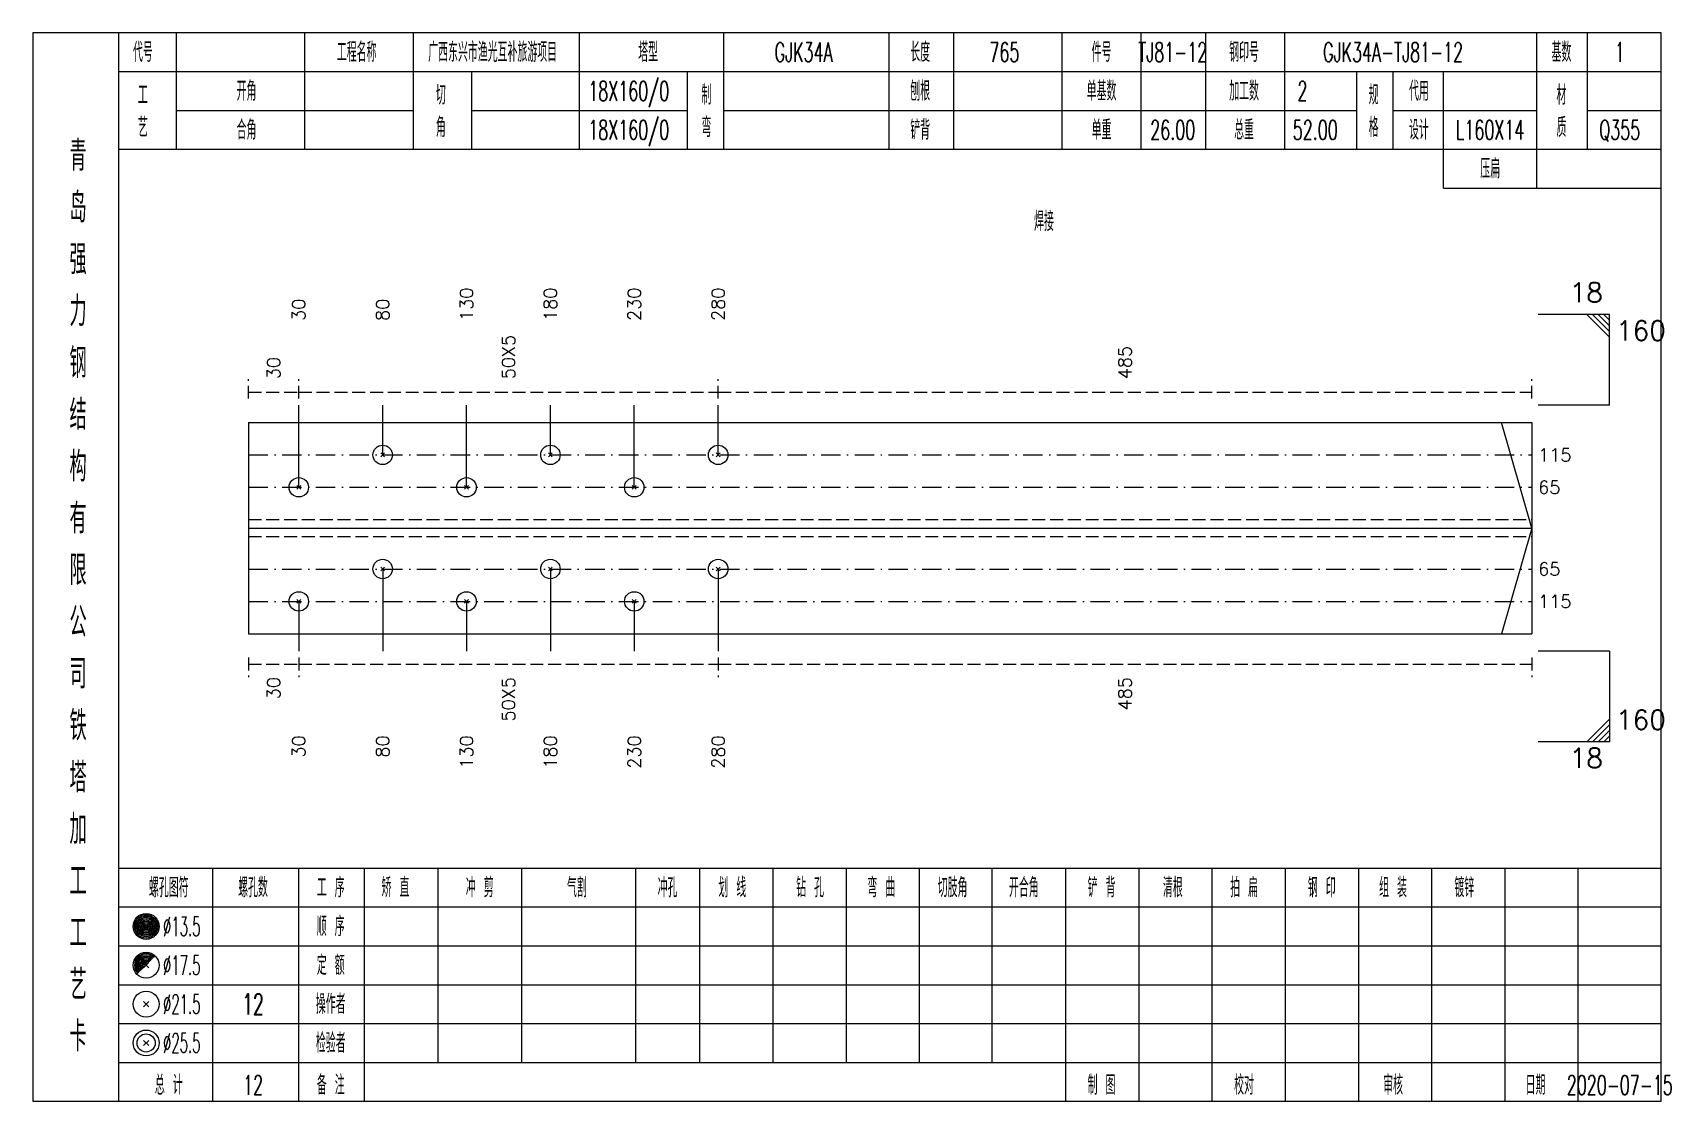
# Model space of a CAD drawing. Extents: x 0 to 2606, y -377 to 6479.
# Drawn here: x 2352.6 to 2605.5, y 175 to 340 of the extents above; entities that cross this region are included whole.
import ezdxf
from ezdxf.enums import TextEntityAlignment as Align

# ---------------------------------------------------------------- set-up
doc = ezdxf.new("R2010")
doc.units = 0
doc.header["$MEASUREMENT"] = 0
doc.linetypes.add('一点画线', pattern=[5.2, 3, -1, 0.2, -1])
doc.linetypes.add('虚线', pattern=[2.75, 2, -0.75])
doc.layers.get('0').update_dxf_attribs({"linetype": 'CONTINUOUS', "lineweight": 25})
doc.layers.add('1', color=7, linetype='CONTINUOUS', lineweight=25)
doc.layers.add('4', color=7, linetype='CONTINUOUS', lineweight=25)
doc.styles.get("Standard").update_dxf_attribs({"font": 'simplex.shx', "width": 0.7, "height": 3, "bigfont": 'gbhzfs.shx'})

msp = doc.modelspace()

# ---------------------------------------------------------------- texts
at = {"color": 7, "linetype": 'Continuous', "lineweight": 13}
msp.add_text('18', height=3, dxfattribs=at).set_placement((2595, 297.5), align=Align.BOTTOM_RIGHT)
for s, p in [('30', (2393.67, 295.5)), ('80', (2406.62, 295.5)), ('130', (2419.56, 295.5)), ('180', (2432.51, 295.5)), ('230', (2445.46, 295.5)), ('280', (2458.41, 295.5))]:
    msp.add_text(s, height=2, rotation=90, dxfattribs=at).set_placement(p, align=Align.MIDDLE_LEFT)
msp.add_text('160', height=3, dxfattribs=at).set_placement((2597, 295.5), align=Align.TOP_LEFT)
at = {"color": 8, "linetype": 'Continuous', "lineweight": 9}
for s, p in [('50X5', (2426.04, 286.5)), ('485', (2521.2, 286.5)), ('30', (2389.78, 286.5))]:
    msp.add_text(s, height=2, rotation=90, dxfattribs=at).set_placement(p, align=Align.MIDDLE_LEFT)
at = {"color": 7, "linetype": 'Continuous', "lineweight": 13}
for s, p in [('115', (2585, 274.81)), ('65', (2585, 269.81)), ('65', (2585, 257.19)), ('115', (2585, 252.19))]:
    msp.add_text(s, height=2, dxfattribs=at).set_placement(p, align=Align.MIDDLE_LEFT)
at = {"color": 8, "linetype": 'Continuous', "lineweight": 9}
for s, p in [('30', (2389.78, 240.5)), ('50X5', (2426.04, 240.5)), ('485', (2521.2, 240.5))]:
    msp.add_text(s, height=2, rotation=90, dxfattribs=at).set_placement(p, align=Align.MIDDLE_RIGHT)
at = {"color": 7, "linetype": 'Continuous', "lineweight": 13}
msp.add_text('160', height=3, dxfattribs=at).set_placement((2597, 231.5), align=Align.BOTTOM_LEFT)
msp.add_text('18', height=3, dxfattribs=at).set_placement((2595, 229.5), align=Align.TOP_RIGHT)
at = {"layer": '1', "color": 7, "linetype": 'Continuous', "lineweight": 13}
for s, p in [('30', (2393.67, 231.5)), ('80', (2406.62, 231.5)), ('130', (2419.56, 231.5)), ('180', (2432.51, 231.5)), ('230', (2445.46, 231.5)), ('280', (2458.41, 231.5))]:
    msp.add_text(s, height=2, rotation=90, dxfattribs=at).set_placement(p, align=Align.MIDDLE_RIGHT)
at = {"layer": '4', "color": 1, "linetype": 'Continuous', "lineweight": 13}
for s, height, width, p in [('代号', 3, 0.6, (2369.6, 337)), ('工程名称', 3, 0.6, (2402.6, 337)), ('广西东兴市渔光互补旅游项目', 3, 0.6, (2423.6, 337)), ('塔型', 3, 0.6, (2447.6, 337)), ('GJK34A', 3, 0.6, (2471.6, 337)), ('长度', 3, 0.6, (2489.6, 337)), ('765', 3, 0.6, (2502.6, 337)), ('件号', 3, 0.6, (2517.6, 337)), ('TJ81-12', 3, 0.6, (2528.6, 337)), ('钢印号', 3, 0.6, (2539.6, 337)), ('GJK34A-TJ81-12', 3, 0.6, (2562.6, 337)), ('基数', 3, 0.6, (2588.6, 337)), ('1', 3, 0.6, (2597.6, 337)), ('工', 3, 0.6, (2369.6, 330.4)), ('开角', 3, 0.6, (2385.6, 331)), ('切', 3, 0.6, (2415.6, 330.4)), ('18X160/0', 3, 0.6, (2444.6, 331)), ('制', 3, 0.6, (2456.6, 330.4)), ('刨根', 3, 0.6, (2489.6, 331)), ('单基数', 3, 0.6, (2517.6, 331)), ('加工数', 3, 0.6, (2539.6, 331)), ('2', 3, 0.6, (2548.6, 331)), ('规', 3, 0.6, (2559.6, 330.4)), ('代用', 3, 0.6, (2566.6, 331)), ('材', 3, 0.6, (2588.6, 330.4)), ('艺', 3, 0.6, (2369.6, 325.4)), ('合角', 3, 0.6, (2385.6, 325)), ('角', 3, 0.6, (2415.6, 325.4)), ('18X160/0', 3, 0.6, (2444.6, 325)), ('弯', 3, 0.6, (2456.6, 325.4)), ('铲背', 3, 0.6, (2489.6, 325)), ('单重', 3, 0.6, (2517.6, 325)), ('26.00', 3, 0.6, (2528.6, 325)), ('总重', 3, 0.6, (2539.6, 325)), ('52.00', 3, 0.6, (2550.6, 325)), ('格', 3, 0.6, (2559.6, 325.4)), ('设计', 3, 0.6, (2566.6, 325)), ('L160X14', 3, 0.6, (2577.6, 325)), ('质', 3, 0.6, (2588.6, 325.4)), ('Q355', 3, 0.6, (2597.6, 325)), ('青', 4.6, 0.8, (2359.6, 321)), ('压扁', 3, 0.6, (2577.6, 319)), ('岛', 4.6, 0.8, (2359.6, 313)), ('强', 4.6, 0.8, (2359.6, 305)), ('力', 4.6, 0.8, (2359.6, 297)), ('钢', 4.6, 0.8, (2359.6, 289)), ('结', 4.6, 0.8, (2359.6, 281)), ('构', 4.6, 0.8, (2359.6, 273)), ('有', 4.6, 0.8, (2359.6, 265)), ('限', 4.6, 0.8, (2359.6, 257)), ('公', 4.6, 0.8, (2359.6, 249)), ('司', 4.6, 0.8, (2359.6, 241)), ('铁', 4.6, 0.8, (2359.6, 233)), ('塔', 4.6, 0.8, (2359.6, 225)), ('加', 4.6, 0.8, (2359.6, 217)), ('工', 4.6, 0.8, (2359.6, 209)), ('螺孔图符', 3, 0.6, (2373.6, 208)), ('螺孔数', 3, 0.6, (2386.6, 208)), ('工 序', 3, 0.6, (2398.6, 208)), ('矫 直', 3, 0.6, (2408.6, 208)), ('冲 剪', 3, 0.6, (2421.6, 208)), ('气割', 3, 0.6, (2436.6, 208)), ('冲孔', 3, 0.6, (2450.6, 208)), ('划 线', 3, 0.6, (2460.6, 208)), ('钻 孔', 3, 0.6, (2472.6, 208)), ('弯 曲', 3, 0.6, (2483.6, 208)), ('切肢角', 3, 0.6, (2494.6, 208)), ('开合角', 3, 0.6, (2505.6, 208)), ('铲 背', 3, 0.6, (2517.6, 208)), ('清根', 3, 0.6, (2528.6, 208)), ('拍 扁', 3, 0.6, (2539.6, 208)), ('钢 印', 3, 0.6, (2551.6, 208)), ('组 装', 3, 0.6, (2562.6, 208)), ('镀锌', 3, 0.6, (2573.6, 208)), ('工', 4.6, 0.8, (2359.6, 201)), ('%%C13.5', 3, 0.5, (2375.6, 202)), ('顺 序', 3, 0.6, (2398.6, 202)), ('%%C17.5', 3, 0.5, (2375.6, 196)), ('定 额', 3, 0.6, (2398.6, 196)), ('艺', 4.6, 0.8, (2359.6, 193)), ('%%C21.5', 3, 0.5, (2375.6, 190)), ('12', 3.2, 0.6, (2386.6, 190)), ('操作者', 3, 0.6, (2398.6, 190)), ('卡', 4.6, 0.8, (2359.6, 185)), ('%%C25.5', 3, 0.5, (2375.6, 184)), ('检验者', 3, 0.6, (2398.6, 184)), ('总 计', 3, 0.6, (2373.6, 177.5)), ('12', 3, 0.6, (2386.6, 177.5)), ('备 注', 3, 0.6, (2398.6, 177.5)), ('制 图', 3, 0.6, (2517.6, 177.5)), ('校对', 3, 0.6, (2539.6, 177.5)), ('审核', 3, 0.6, (2562.6, 177.5)), ('日期', 3, 0.6, (2584.6, 177.5)), ('2020-07-15', 3, 0.6, (2597.6, 177.5))]:
    msp.add_text(s, height=height, dxfattribs=dict(at, width=width)).set_placement(p, align=Align.MIDDLE_CENTER)
at = {"layer": '4', "color": 2, "linetype": 'Continuous', "lineweight": 13, "width": 0.6}
msp.add_text('焊接', height=3, dxfattribs=at).set_placement((2508.71, 310.88), align=Align.MIDDLE_CENTER)

# ---------------------------------------------------------------- linework, layer by layer
at = {"color": 7, "linetype": 'Continuous', "lineweight": 13}
for p, q in [((2596, 296.5), (2585, 296.5)), ((2592.5, 296.5), (2596, 293)), ((2593.38, 296.5), (2596, 293.88)), ((2594.25, 296.5), (2596, 294.75)), ((2595.12, 296.5), (2596, 295.62)), ((2596, 282.5), (2596, 296.5)), ((2393.67, 269.81), (2393.67, 282.5)), ((2406.62, 274.81), (2406.62, 282.5)), ((2419.56, 269.81), (2419.56, 282.5)), ((2432.51, 274.81), (2432.51, 282.5)), ((2445.46, 269.81), (2445.46, 282.5)), ((2458.41, 274.81), (2458.41, 282.5)), ((2596, 282.5), (2585, 282.5)), ((2584, 263.5), (2579.34, 279.81)), ((2406.32, 274.51), (2406.92, 275.11)), ((2406.92, 274.51), (2406.32, 275.11)), ((2432.21, 274.51), (2432.81, 275.11)), ((2432.81, 274.51), (2432.21, 275.11)), ((2458.11, 274.51), (2458.71, 275.11)), ((2458.71, 274.51), (2458.11, 275.11)), ((2393.37, 269.51), (2393.97, 270.11)), ((2393.97, 269.51), (2393.37, 270.11)), ((2419.26, 269.51), (2419.86, 270.11)), ((2419.86, 269.51), (2419.26, 270.11)), ((2445.16, 269.51), (2445.76, 270.11)), ((2445.76, 269.51), (2445.16, 270.11)), ((2584, 263.5), (2579.34, 247.19)), ((2406.62, 257.19), (2406.62, 244.5)), ((2432.51, 257.19), (2432.51, 244.5)), ((2458.41, 257.19), (2458.41, 244.5)), ((2393.67, 252.19), (2393.67, 244.5)), ((2419.56, 252.19), (2419.56, 244.5)), ((2445.46, 252.19), (2445.46, 244.5)), ((2596, 244.5), (2585, 244.5)), ((2596, 244.5), (2596, 230.5)), ((2592.5, 230.5), (2596, 234)), ((2593.38, 230.5), (2596, 233.12)), ((2596, 230.5), (2585, 230.5)), ((2594.25, 230.5), (2596, 232.25)), ((2595.12, 230.5), (2596, 231.38))]:
    msp.add_line(p, q, dxfattribs=at)
at = {"color": 8, "linetype": '虚线', "lineweight": 9}
for p, q in [((2385.9, 283.5), (2385.9, 286.5)), ((2393.67, 283.5), (2393.67, 286.5)), ((2393.67, 283.5), (2393.67, 286.5)), ((2458.41, 283.5), (2458.41, 286.5)), ((2458.41, 283.5), (2458.41, 286.5)), ((2584, 283.5), (2584, 286.5)), ((2385.9, 284.5), (2393.67, 284.5)), ((2393.67, 284.5), (2458.41, 284.5)), ((2458.41, 284.5), (2584, 284.5)), ((2385.9, 243.5), (2385.9, 240.5)), ((2393.67, 243.5), (2393.67, 240.5)), ((2393.67, 243.5), (2393.67, 240.5)), ((2458.41, 243.5), (2458.41, 240.5)), ((2458.41, 243.5), (2458.41, 240.5)), ((2584, 243.5), (2584, 240.5)), ((2385.9, 242.5), (2393.67, 242.5)), ((2393.67, 242.5), (2458.41, 242.5)), ((2458.41, 242.5), (2584, 242.5))]:
    msp.add_line(p, q, dxfattribs=at)
at = {"color": 7, "linetype": 'Continuous', "lineweight": 18}
for p, q in [((2385.9, 279.81), (2385.9, 247.19)), ((2385.9, 279.81), (2584, 279.81)), ((2584, 279.81), (2584, 247.19)), ((2385.9, 263.5), (2584, 263.5))]:
    msp.add_line(p, q, dxfattribs=at)
at = {"color": 3, "linetype": '一点画线', "lineweight": 13}
for p, q in [((2385.9, 274.81), (2584, 274.81)), ((2385.9, 269.81), (2584, 269.81)), ((2385.9, 257.19), (2584, 257.19)), ((2385.9, 252.19), (2584, 252.19))]:
    msp.add_line(p, q, dxfattribs=at)
at = {"color": 1, "linetype": '虚线', "lineweight": 18}
for p, q in [((2385.9, 264.81), (2584, 264.81)), ((2385.9, 262.19), (2584, 262.19))]:
    msp.add_line(p, q, dxfattribs=at)
at = {"color": 7, "linetype": 'Continuous', "lineweight": 13}
for centre in [(2406.62, 274.81), (2432.51, 274.81), (2458.41, 274.81), (2393.67, 269.81), (2419.56, 269.81), (2445.46, 269.81)]:
    msp.add_circle(centre, 1.5, dxfattribs=at)
at = {"layer": '1', "color": 7, "linetype": 'Continuous', "lineweight": 13}
for p, q in [((2406.32, 256.89), (2406.92, 257.49)), ((2406.92, 256.89), (2406.32, 257.49)), ((2432.21, 256.89), (2432.81, 257.49)), ((2432.81, 256.89), (2432.21, 257.49)), ((2458.11, 256.89), (2458.71, 257.49)), ((2458.71, 256.89), (2458.11, 257.49)), ((2393.37, 251.89), (2393.97, 252.49)), ((2393.97, 251.89), (2393.37, 252.49)), ((2419.26, 251.89), (2419.86, 252.49)), ((2419.86, 251.89), (2419.26, 252.49)), ((2445.16, 251.89), (2445.76, 252.49)), ((2445.76, 251.89), (2445.16, 252.49))]:
    msp.add_line(p, q, dxfattribs=at)
at = {"layer": '1', "color": 7, "linetype": 'Continuous', "lineweight": 18}
msp.add_line((2385.9, 247.19), (2584, 247.19), dxfattribs=at)
at = {"layer": '1', "color": 7, "linetype": 'Continuous', "lineweight": 13}
for centre in [(2406.62, 257.19), (2432.51, 257.19), (2458.41, 257.19), (2393.67, 252.19), (2419.56, 252.19), (2445.46, 252.19)]:
    msp.add_circle(centre, 1.5, dxfattribs=at)
at = {"layer": '4', "color": 1, "linetype": 'Continuous', "lineweight": 18}
for p, q in [((2365.9, 175), (2365.9, 340)), ((2374.8, 322), (2374.8, 340)), ((2394.6, 322), (2394.6, 340)), ((2411.4, 322), (2411.4, 340)), ((2437, 322), (2437, 340)), ((2459.3, 322), (2459.3, 340)), ((2484.8, 322), (2484.8, 340)), ((2494.8, 322), (2494.8, 340)), ((2511.5, 322), (2511.5, 340)), ((2523.7, 322), (2523.7, 340)), ((2533.7, 322), (2533.7, 340)), ((2545.9, 322), (2545.9, 340)), ((2584.8, 316), (2584.8, 340)), ((2592.6, 322), (2592.6, 340)), ((2365.9, 334), (2604, 334)), ((2420.4, 322), (2420.4, 334)), ((2453.7, 322), (2453.7, 334)), ((2557, 322), (2557, 334)), ((2562.6, 322), (2562.6, 334)), ((2570.4, 316), (2570.4, 334)), ((2374.8, 328), (2411.4, 328)), ((2420.4, 328), (2453.7, 328)), ((2459.3, 328), (2557, 328)), ((2562.6, 328), (2584.8, 328)), ((2592.6, 328), (2604, 328)), ((2365.9, 322), (2604, 322)), ((2570.4, 316), (2604, 316)), ((2365.9, 211), (2604, 211)), ((2380.4, 175), (2380.4, 211)), ((2393.7, 175), (2393.7, 211)), ((2403.8, 175), (2403.8, 211)), ((2415.2, 181), (2415.2, 211)), ((2428.1, 181), (2428.1, 211)), ((2445.7, 181), (2445.7, 211)), ((2455.6, 181), (2455.6, 211)), ((2466.9, 181), (2466.9, 211)), ((2478.2, 181), (2478.2, 211)), ((2489.5, 181), (2489.5, 211)), ((2500.7, 181), (2500.7, 211)), ((2512.1, 181), (2512.1, 211)), ((2523.4, 181), (2523.4, 211)), ((2534.7, 181), (2534.7, 211)), ((2546, 181), (2546, 211)), ((2557.3, 181), (2557.3, 211)), ((2568.6, 181), (2568.6, 211)), ((2579.9, 181), (2579.9, 211)), ((2591.2, 181), (2591.2, 211)), ((2365.9, 205), (2604, 205)), ((2365.9, 199), (2604, 199)), ((2365.9, 193), (2604, 193)), ((2365.9, 187), (2604, 187)), ((2365.9, 181), (2604, 181)), ((2512.1, 175), (2512.1, 181)), ((2523.4, 175), (2523.4, 181)), ((2534.7, 175), (2534.7, 181)), ((2546, 175), (2546, 181)), ((2557.3, 175), (2557.3, 181)), ((2568.6, 175), (2568.6, 181)), ((2579.9, 175), (2579.9, 181)), ((2591.2, 175), (2591.2, 181))]:
    msp.add_line(p, q, dxfattribs=at)
at = {"layer": '4', "color": 7, "linetype": 'Continuous', "lineweight": 13}
for p, q in [((2369.9, 201.8), (2370.3, 202.2)), ((2370.3, 201.8), (2369.9, 202.2)), ((2369.7, 189.6), (2370.5, 190.4)), ((2370.5, 189.6), (2369.7, 190.4)), ((2369.7, 183.6), (2370.5, 184.4)), ((2370.5, 183.6), (2369.7, 184.4))]:
    msp.add_line(p, q, dxfattribs=at)
at = {"layer": '4', "color": 7, "linetype": 'Continuous', "lineweight": 0}
for p, q in [((2369.7, 195.6), (2370.5, 196.4)), ((2369.7, 196.4), (2370.5, 195.6))]:
    msp.add_line(p, q, dxfattribs=at)
at = {"layer": '4', "color": 1, "linetype": 'Continuous', "lineweight": 18}
msp.add_lwpolyline([(2352.6, 340), (2352.6, 175), (2604, 175), (2604, 340)], close=True, dxfattribs=at)
at = {"layer": '4', "color": 7, "linetype": 'Continuous', "lineweight": 13}
for centre, radius in [((2370.1, 202), 2), ((2370.1, 202), 1.8), ((2370.1, 202), 1.6), ((2370.1, 202), 1.4), ((2370.1, 202), 1.2), ((2370.1, 202), 1), ((2370.1, 202), 0.8), ((2370.1, 202), 0.6), ((2370.1, 202), 0.4), ((2370.1, 202), 0.2), ((2370.1, 196), 2), ((2370.1, 190), 2), ((2370.1, 184), 2), ((2370.1, 184), 1.4)]:
    msp.add_circle(centre, radius, dxfattribs=at)
for radius in [1.8, 1.6, 1.4, 1.2, 1, 0.8, 0.6, 0.4, 0.2]:
    msp.add_arc((2370.1, 196), radius, 45, 225, dxfattribs=at)

msp.set_redraw_order([(e.dxf.handle, doc.entitydb.next_handle()) for e in msp.query("TEXT MTEXT ATTDEF DIMENSION ARC_DIMENSION")])  # texts and dimensions are drawn at this point

doc.saveas('drawing.dxf')
